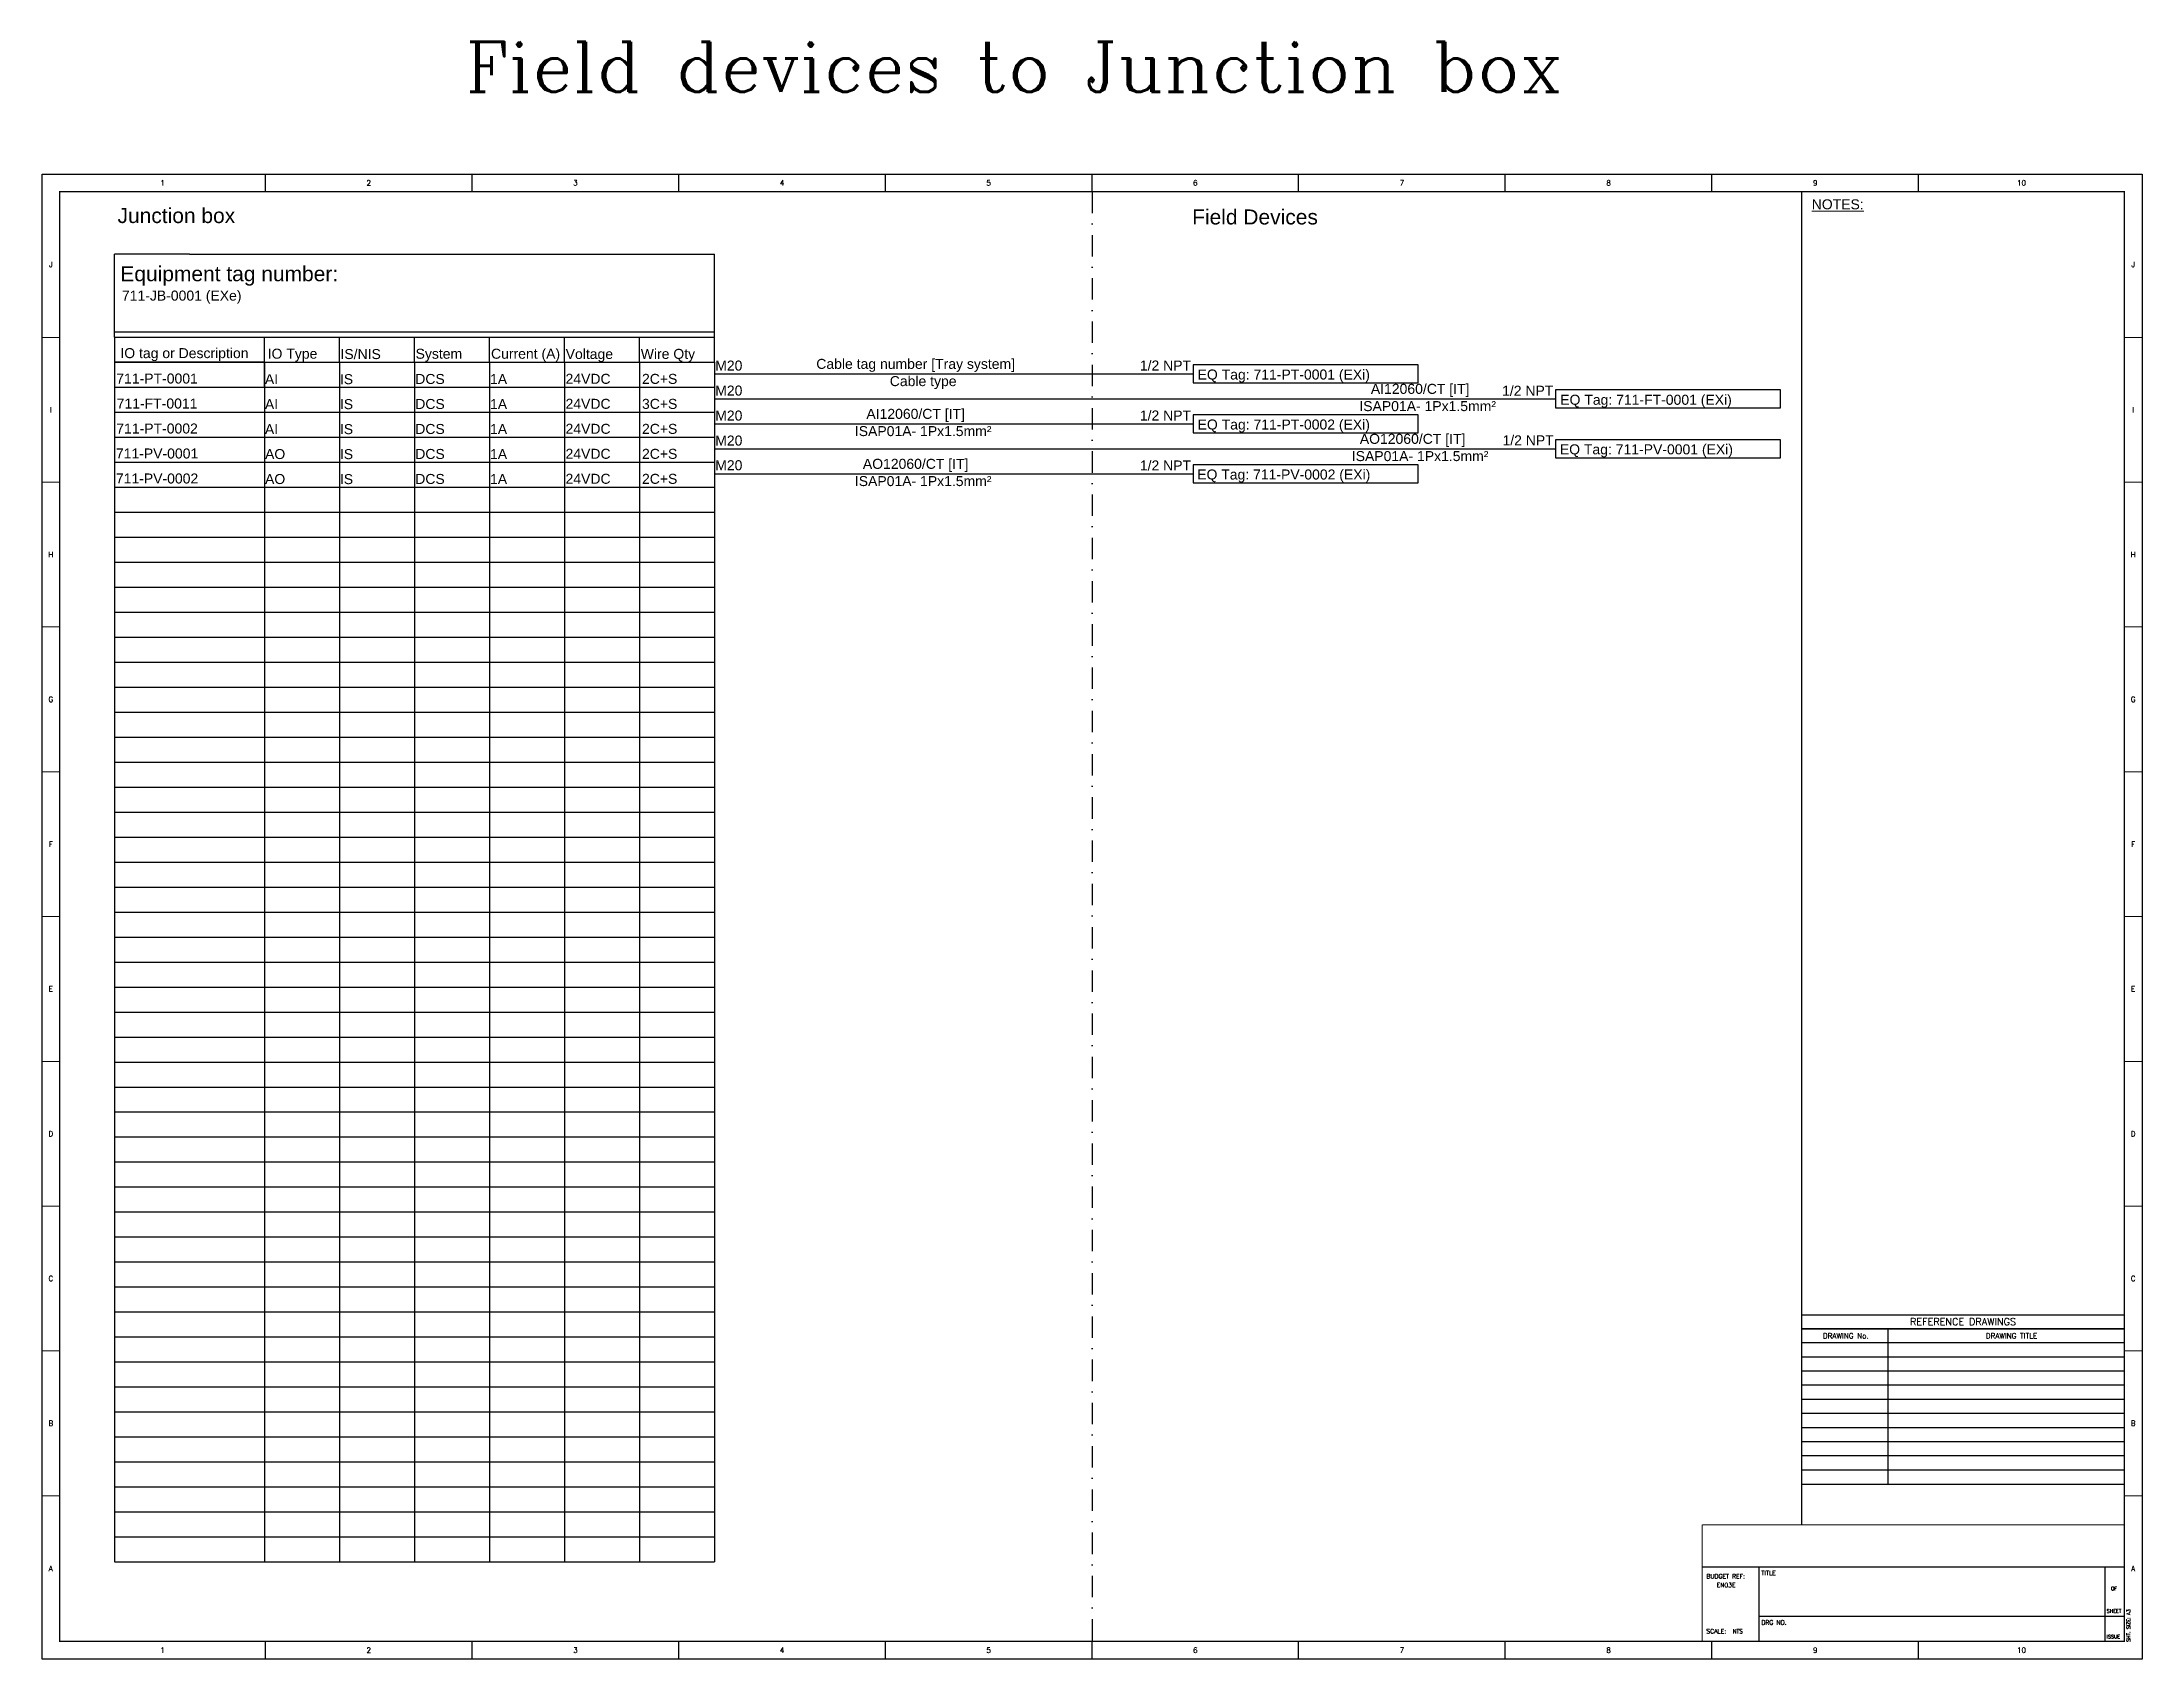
# Model space of a CAD drawing. Header units: millimetres. Extents: x 1546 to 3944, y 8323 to 8646.
# Drawn here: x 2040.7 to 2460.7, y 8323 to 8646.5 of the extents above; entities that cross this region are included whole.
import ezdxf
from ezdxf.enums import TextEntityAlignment as Align

# ---------------------------------------------------------------- set-up
doc = ezdxf.new("R2010")
doc.units = ezdxf.units.MM
doc.linetypes.add('DGN Style 4', pattern=[8.553394, 4.276697, -2.138348, 0, -2.138348])
for name, color, linetype in [('BORDER', 131, 'Continuous'), ('CABLE', 1, 'Continuous'), ('LOCATION', 4, 'Continuous')]:
    doc.layers.add(name, color=color, linetype=linetype)
doc.layers.add('Text', color=7, linetype='Continuous', lineweight=13)
doc.styles.add('Arial', font='arial.ttf', dxfattribs={"width": 0.9, "height": 225})
doc.styles.add('ROMANC', font='romanc.shx')
doc.styles.add('ROMANS', font='romans.shx', dxfattribs={"height": 3})

msp = doc.modelspace()

# ---------------------------------------------------------------- texts
at = {"linetype": 'ByBlock', "lineweight": -2, "style": 'ROMANS'}
for s, p in [('1', (2064.77, 8618.28)), ('2', (2106.01, 8618.28)), ('3', (2147.33, 8618.28)), ('4', (2188.66, 8618.28)), ('5', (2229.99, 8618.28)), ('6', (2271.32, 8618.28)), ('7', (2312.65, 8618.28)), ('8', (2353.98, 8618.28)), ('9', (2395.31, 8618.28)), ('10', (2436.55, 8618.28)), ('J', (2042.42, 8601.94)), ('J', (2458.89, 8601.94)), ('I', (2042.42, 8572.89)), ('I', (2458.89, 8572.89)), ('H', (2042.42, 8543.92)), ('H', (2458.89, 8543.92)), ('G', (2042.42, 8514.96)), ('G', (2458.89, 8514.96)), ('F', (2042.42, 8485.99)), ('F', (2458.89, 8485.99)), ('E', (2042.42, 8457.03)), ('E', (2458.89, 8457.03)), ('D', (2042.42, 8428.06)), ('D', (2458.89, 8428.06)), ('C', (2042.42, 8399.1)), ('C', (2458.89, 8399.1)), ('B', (2042.42, 8370.13)), ('B', (2458.89, 8370.13)), ('A', (2042.42, 8341.08)), ('A', (2458.89, 8341.08)), ('1', (2064.77, 8324.74)), ('2', (2106.01, 8324.74)), ('3', (2147.33, 8324.74)), ('4', (2188.66, 8324.74)), ('5', (2229.99, 8324.74)), ('6', (2271.32, 8324.74)), ('7', (2312.65, 8324.74)), ('8', (2353.98, 8324.74)), ('9', (2395.31, 8324.74)), ('10', (2436.55, 8324.74))]:
    msp.add_text(s, height=1.06, dxfattribs=at).set_placement(p, align=Align.MIDDLE_CENTER)
at = {"layer": 'BORDER', "color": 7, "ltscale": 0.25, "style": 'ROMANC'}
msp.add_text('Field devices to Junction box', height=10, dxfattribs=at).set_placement((2125.4, 8646.48), align=Align.TOP_LEFT)
at = {"layer": 'BORDER'}
for s, height, style, p in [('DRAWING No.', 1.0597, 'ROMANS', (2401.42, 8387.62)), ('REFERENCE DRAWINGS', 1.413, 'ROMANC', (2424.86, 8390.44)), ('DRAWING TITLE', 1.0597, 'ROMANS', (2434.57, 8387.62))]:
    msp.add_text(s, height=height, dxfattribs=dict(at, style=style)).set_placement(p, align=Align.MIDDLE)
for s, height, style, p in [('BUDGET REF:', 0.8831, 'ROMANC', (2373.53, 8339.08)), ('EN03E', 0.883, 'ROMANC', (2375.59, 8337.33)), ('TITLE', 0.883, 'ROMANC', (2384.54, 8339.76)), ('SCALE:', 0.883, 'ROMANC', (2373.53, 8328.09)), ('DRG NO.', 0.883, 'ROMANC', (2384.54, 8329.84)), ('ISSUE', 0.706, 'ROMANS', (2453.6, 8327.09))]:
    msp.add_text(s, height=height, dxfattribs=dict(at, style=style)).set_placement(p)
at = {"layer": 'BORDER', "style": 'ROMANS'}
for s, p in [('OF', (2455.06, 8336.71)), ('SHEET', (2455.06, 8332.21))]:
    msp.add_text(s, height=0.706, dxfattribs=at).set_placement(p, align=Align.CENTER)
msp.add_text('SHT. SIZE: A3', height=0.7065, rotation=90, dxfattribs=at).set_placement((2457.59, 8326.41), align=Align.TOP_LEFT)
at = {"layer": 'BORDER', "ltscale": 0.25, "style": 'ROMANC', "width": 0.9}
msp.add_text('NTS', height=0.883, dxfattribs=at).set_placement((2378.83, 8328.09))
at = {"layer": 'CABLE', "color": 3, "style": 'Arial'}
for s, p in [('M20', (2178.02, 8581.74)), ('Cable tag number [Tray system]', (2215.39, 8582.08)), ('1/2 NPT', (2265.35, 8581.75)), ('M20', (2178.02, 8576.74)), ('AI12060/CT [IT]', (2316.29, 8577.08)), ('1/2 NPT', (2337.8, 8576.71)), ('M20', (2178.02, 8571.74)), ('AI12060/CT [IT]', (2215.39, 8572.08)), ('1/2 NPT', (2265.35, 8571.75)), ('AO12060/CT [IT]', (2314.78, 8567.08)), ('M20', (2178.02, 8566.74)), ('1/2 NPT', (2337.88, 8566.78)), ('M20', (2178.02, 8561.8)), ('AO12060/CT [IT]', (2215.39, 8562.08)), ('1/2 NPT', (2265.35, 8561.75))]:
    msp.add_text(s, height=2, dxfattribs=at).set_placement(p, align=Align.MIDDLE_CENTER)
at = {"layer": 'CABLE', "color": 2, "style": 'Arial'}
for s, p in [('Cable type', (2216.89, 8577.63)), ('ISAP01A- 1Px1.5mm²', (2317.79, 8572.63)), ('ISAP01A- 1Px1.5mm²', (2216.89, 8567.63)), ('ISAP01A- 1Px1.5mm²', (2316.28, 8562.63)), ('ISAP01A- 1Px1.5mm²', (2216.89, 8557.63))]:
    msp.add_text(s, height=2, dxfattribs=at).set_placement(p, align=Align.CENTER)
at = {"layer": 'Text', "color": 7, "linetype": 'Continuous', "lineweight": 13, "style": 'Arial'}
msp.add_text('%%UNOTES:', height=2, dxfattribs=at).set_placement((2394.6, 8613))
at = {"layer": 'Text', "style": 'Arial'}
for s, height, p in [('Junction box', 3, (2067.53, 8611.81)), ('Field Devices', 3, (2283.26, 8611.53)), ('Equipment tag number:', 3, (2078.11, 8599.74)), ('711-JB-0001 (EXe)', 2, (2068.6, 8595.49)), ('IO tag or Description', 2, (2069.15, 8583.98)), ('IO Type', 2, (2090.76, 8583.83)), ('IS/NIS', 2, (2104.39, 8584.08)), ('System', 2, (2120.03, 8583.82)), ('Current (A)', 2, (2137.37, 8583.86)), ('Voltage ', 2, (2150.52, 8583.81)), ('Wire Qty', 2, (2165.84, 8583.83)), ('EQ Tag: 711-PT-0001 (EXi)', 2, (2289.01, 8579.7)), ('711-PT-0001', 2, (2063.67, 8579.15)), ('AI', 2, (2086.56, 8579.02)), ('IS', 2, (2101.56, 8579.02)), ('DCS', 2, (2118.26, 8579.06)), ('1A', 2, (2131.97, 8579.04)), ('24VDC', 2, (2149.87, 8579.09)), ('2C+S', 2, (2164.19, 8579.08)), ('711-FT-0011', 2, (2063.67, 8574.15)), ('AI', 2, (2086.56, 8574.02)), ('IS', 2, (2101.56, 8574.02)), ('DCS', 2, (2118.26, 8574.06)), ('1A', 2, (2131.97, 8574.04)), ('24VDC', 2, (2149.87, 8574.09)), ('3C+S', 2, (2164.19, 8574.08)), ('EQ Tag: 711-FT-0001 (EXi)', 2, (2361.46, 8574.65)), ('711-PT-0002', 2, (2063.67, 8569.15)), ('AI', 2, (2086.56, 8569.02)), ('IS', 2, (2101.56, 8569.02)), ('DCS', 2, (2118.26, 8569.06)), ('1A', 2, (2131.97, 8569.04)), ('24VDC', 2, (2149.87, 8569.09)), ('2C+S', 2, (2164.19, 8569.08)), ('EQ Tag: 711-PT-0002 (EXi)', 2, (2289.01, 8569.7)), ('711-PV-0001', 2, (2063.67, 8564.15)), ('AO', 2, (2087.29, 8564.04)), ('IS', 2, (2101.56, 8564.02)), ('DCS', 2, (2118.26, 8564.06)), ('1A', 2, (2131.97, 8564.04)), ('24VDC', 2, (2149.87, 8564.09)), ('2C+S', 2, (2164.19, 8564.08)), ('EQ Tag: 711-PV-0001 (EXi)', 2, (2361.54, 8564.73)), ('711-PV-0002', 2, (2063.67, 8559.15)), ('AO', 2, (2087.29, 8559.04)), ('IS', 2, (2101.56, 8559.02)), ('DCS', 2, (2118.26, 8559.06)), ('1A', 2, (2131.97, 8559.04)), ('24VDC', 2, (2149.87, 8559.09)), ('2C+S', 2, (2164.19, 8559.08)), ('EQ Tag: 711-PV-0002 (EXi)', 2, (2289.01, 8559.7))]:
    msp.add_text(s, height=height, dxfattribs=at).set_placement(p, align=Align.MIDDLE)

# ---------------------------------------------------------------- linework, layer by layer
for p, q in [((2085.34, 8616.51), (2085.34, 8620.05)), ((2126.67, 8616.51), (2126.67, 8620.05)), ((2168, 8616.51), (2168, 8620.05)), ((2209.33, 8616.51), (2209.33, 8620.05)), ((2250.66, 8616.51), (2250.66, 8620.05)), ((2291.99, 8616.51), (2291.99, 8620.05)), ((2333.31, 8616.51), (2333.31, 8620.05)), ((2374.64, 8616.51), (2374.64, 8620.05)), ((2415.97, 8616.51), (2415.97, 8620.05)), ((2085.34, 8322.97), (2085.34, 8326.51)), ((2126.67, 8322.97), (2126.67, 8326.51)), ((2168, 8322.97), (2168, 8326.51)), ((2209.33, 8322.97), (2209.33, 8326.51)), ((2250.66, 8322.97), (2250.66, 8326.51)), ((2291.99, 8322.97), (2291.99, 8326.51)), ((2333.31, 8322.97), (2333.31, 8326.51)), ((2374.64, 8322.97), (2374.64, 8326.51)), ((2415.97, 8322.97), (2415.97, 8326.51))]:
    msp.add_line(p, q)
at = {"linetype": 'ByBlock', "lineweight": 5}
for p, q in [((2040.66, 8587.37), (2044.19, 8587.37)), ((2457.12, 8587.37), (2460.66, 8587.37)), ((2040.66, 8558.41), (2044.19, 8558.41)), ((2457.12, 8558.41), (2460.66, 8558.41)), ((2040.66, 8529.44), (2044.19, 8529.44)), ((2457.12, 8529.44), (2460.66, 8529.44)), ((2040.66, 8500.48), (2044.19, 8500.48)), ((2457.12, 8500.48), (2460.66, 8500.48)), ((2040.66, 8471.51), (2044.19, 8471.51)), ((2457.12, 8471.51), (2460.66, 8471.51)), ((2040.66, 8442.54), (2044.19, 8442.54)), ((2457.12, 8442.54), (2460.66, 8442.54)), ((2040.66, 8413.58), (2044.19, 8413.58)), ((2457.12, 8413.58), (2460.66, 8413.58)), ((2040.66, 8384.61), (2044.19, 8384.61)), ((2457.12, 8384.61), (2460.66, 8384.61)), ((2040.66, 8355.65), (2044.19, 8355.65)), ((2457.12, 8355.65), (2460.66, 8355.65))]:
    msp.add_line(p, q, dxfattribs=at)
at = {"layer": 'BORDER', "linetype": 'DGN Style 4'}
msp.add_line((2250.66, 8616.51), (2250.66, 8326.51), dxfattribs=at)
at = {"layer": 'BORDER'}
for p, q in [((2055.19, 8587.41), (2055.19, 8604.06)), ((2070.19, 8604.06), (2055.19, 8604.06)), ((2070.19, 8604.06), (2175.19, 8604.06)), ((2175.19, 8587.41), (2175.19, 8604.06)), ((2044.19, 8594.26), (2044.19, 8353.35)), ((2392.59, 8594.26), (2392.59, 8353.35)), ((2055.19, 8588.51), (2175.19, 8588.51)), ((2055.19, 8587.41), (2070.19, 8587.41)), ((2055.19, 8587.41), (2055.19, 8577.41)), ((2055.19, 8587.41), (2055.19, 8582.41)), ((2085.19, 8582.41), (2085.19, 8587.41)), ((2100.19, 8582.41), (2100.19, 8587.41)), ((2115.19, 8582.41), (2115.19, 8587.41)), ((2130.19, 8588.51), (2145.19, 8588.51)), ((2130.19, 8582.41), (2130.19, 8587.41)), ((2130.19, 8582.41), (2130.19, 8587.41)), ((2130.19, 8587.41), (2160.19, 8587.41)), ((2145.19, 8588.51), (2175.19, 8588.51)), ((2145.19, 8582.41), (2145.19, 8587.41)), ((2160.19, 8582.41), (2160.19, 8587.41)), ((2160.19, 8587.41), (2175.19, 8587.41)), ((2160.19, 8587.41), (2175.19, 8587.41)), ((2175.19, 8582.41), (2175.19, 8587.41)), ((2055.19, 8582.41), (2070.19, 8582.41)), ((2085.19, 8582.41), (2055.19, 8582.41)), ((2055.19, 8582.41), (2055.19, 8577.41)), ((2070.19, 8582.41), (2085.19, 8582.41)), ((2085.19, 8582.41), (2100.19, 8582.41)), ((2085.19, 8582.41), (2085.19, 8342.41)), ((2085.19, 8577.41), (2085.19, 8582.41)), ((2100.19, 8582.41), (2115.19, 8582.41)), ((2100.19, 8582.41), (2100.19, 8342.41)), ((2115.19, 8582.41), (2130.19, 8582.41)), ((2115.19, 8582.41), (2115.19, 8342.41)), ((2130.19, 8582.41), (2130.19, 8342.41)), ((2130.19, 8582.41), (2130.19, 8342.41)), ((2130.19, 8582.41), (2160.19, 8582.41)), ((2145.19, 8582.41), (2145.19, 8342.41)), ((2160.19, 8582.41), (2160.19, 8342.41)), ((2160.19, 8582.41), (2175.19, 8582.41)), ((2175.19, 8582.41), (2175.19, 8342.41)), ((2315.86, 8581.89), (2270.86, 8581.89)), ((2270.86, 8581.89), (2270.86, 8580.09)), ((2315.86, 8578.29), (2315.86, 8581.89)), ((2055.19, 8577.41), (2070.19, 8577.41)), ((2055.19, 8577.41), (2085.19, 8577.41)), ((2055.19, 8577.41), (2055.19, 8342.41)), ((2070.19, 8577.41), (2130.19, 8577.41)), ((2130.19, 8577.41), (2160.19, 8577.41)), ((2160.19, 8577.41), (2175.19, 8577.41)), ((2270.86, 8580.09), (2270.86, 8578.29)), ((2270.86, 8578.29), (2315.86, 8578.29)), ((2388.35, 8576.89), (2343.35, 8576.89)), ((2343.35, 8576.89), (2343.35, 8575.09)), ((2388.35, 8573.29), (2388.35, 8576.89)), ((2055.19, 8572.41), (2070.19, 8572.41)), ((2070.19, 8572.41), (2130.19, 8572.41)), ((2130.19, 8572.41), (2160.19, 8572.41)), ((2160.19, 8572.41), (2175.19, 8572.41)), ((2343.35, 8575.09), (2343.35, 8573.29)), ((2343.35, 8573.29), (2388.35, 8573.29)), ((2315.86, 8571.89), (2270.86, 8571.89)), ((2270.86, 8571.89), (2270.86, 8570.09)), ((2270.86, 8570.09), (2270.86, 8568.29)), ((2270.86, 8568.29), (2315.86, 8568.29)), ((2315.86, 8568.29), (2315.86, 8571.89)), ((2055.19, 8567.41), (2070.19, 8567.41)), ((2070.19, 8567.41), (2130.19, 8567.41)), ((2130.19, 8567.41), (2160.19, 8567.41)), ((2130.19, 8567.41), (2160.19, 8567.41)), ((2160.19, 8567.41), (2175.19, 8567.41)), ((2388.35, 8566.89), (2343.35, 8566.89)), ((2343.35, 8566.89), (2343.35, 8565.09)), ((2343.35, 8565.09), (2343.35, 8563.29)), ((2388.35, 8563.29), (2388.35, 8566.89)), ((2055.19, 8562.41), (2070.19, 8562.41)), ((2070.19, 8562.41), (2130.19, 8562.41)), ((2130.19, 8562.41), (2160.19, 8562.41)), ((2160.19, 8562.41), (2175.19, 8562.41)), ((2315.86, 8561.89), (2270.86, 8561.89)), ((2270.86, 8561.89), (2270.86, 8560.09)), ((2270.86, 8560.09), (2270.86, 8558.29)), ((2315.86, 8558.29), (2315.86, 8561.89)), ((2343.35, 8563.29), (2388.35, 8563.29)), ((2055.19, 8557.41), (2070.19, 8557.41)), ((2070.19, 8557.41), (2130.19, 8557.41)), ((2130.19, 8557.41), (2160.19, 8557.41)), ((2160.19, 8557.41), (2175.19, 8557.41)), ((2270.86, 8558.29), (2315.86, 8558.29)), ((2055.19, 8552.41), (2070.19, 8552.41)), ((2070.19, 8552.41), (2130.19, 8552.41)), ((2130.19, 8552.41), (2160.19, 8552.41)), ((2160.19, 8552.41), (2175.19, 8552.41)), ((2055.19, 8547.41), (2070.19, 8547.41)), ((2070.19, 8547.41), (2130.19, 8547.41)), ((2130.19, 8547.41), (2160.19, 8547.41)), ((2160.19, 8547.41), (2175.19, 8547.41)), ((2055.19, 8542.41), (2070.19, 8542.41)), ((2070.19, 8542.41), (2130.19, 8542.41)), ((2130.19, 8542.41), (2160.19, 8542.41)), ((2160.19, 8542.41), (2175.19, 8542.41)), ((2160.19, 8542.41), (2175.19, 8542.41)), ((2055.19, 8537.41), (2070.19, 8537.41)), ((2070.19, 8537.41), (2130.19, 8537.41)), ((2130.19, 8537.41), (2160.19, 8537.41)), ((2160.19, 8537.41), (2175.19, 8537.41)), ((2055.19, 8532.41), (2070.19, 8532.41)), ((2070.19, 8532.41), (2130.19, 8532.41)), ((2130.19, 8532.41), (2160.19, 8532.41)), ((2160.19, 8532.41), (2175.19, 8532.41)), ((2055.19, 8527.41), (2070.19, 8527.41)), ((2070.19, 8527.41), (2130.19, 8527.41)), ((2130.19, 8527.41), (2160.19, 8527.41)), ((2160.19, 8527.41), (2175.19, 8527.41)), ((2055.19, 8522.41), (2070.19, 8522.41)), ((2070.19, 8522.41), (2130.19, 8522.41)), ((2130.19, 8522.41), (2160.19, 8522.41)), ((2160.19, 8522.41), (2175.19, 8522.41)), ((2055.19, 8517.41), (2070.19, 8517.41)), ((2070.19, 8517.41), (2130.19, 8517.41)), ((2130.19, 8517.41), (2160.19, 8517.41)), ((2160.19, 8517.41), (2175.19, 8517.41)), ((2055.19, 8512.41), (2070.19, 8512.41)), ((2070.19, 8512.41), (2130.19, 8512.41)), ((2130.19, 8512.41), (2160.19, 8512.41)), ((2160.19, 8512.41), (2175.19, 8512.41)), ((2055.19, 8507.41), (2070.19, 8507.41)), ((2070.19, 8507.41), (2130.19, 8507.41)), ((2130.19, 8507.41), (2160.19, 8507.41)), ((2160.19, 8507.41), (2175.19, 8507.41)), ((2055.19, 8502.41), (2070.19, 8502.41)), ((2070.19, 8502.41), (2130.19, 8502.41)), ((2130.19, 8502.41), (2160.19, 8502.41)), ((2160.19, 8502.41), (2175.19, 8502.41)), ((2055.19, 8497.41), (2070.19, 8497.41)), ((2070.19, 8497.41), (2130.19, 8497.41)), ((2130.19, 8497.41), (2160.19, 8497.41)), ((2160.19, 8497.41), (2175.19, 8497.41)), ((2055.19, 8492.41), (2070.19, 8492.41)), ((2070.19, 8492.41), (2130.19, 8492.41)), ((2130.19, 8492.41), (2160.19, 8492.41)), ((2160.19, 8492.41), (2175.19, 8492.41)), ((2055.19, 8487.41), (2070.19, 8487.41)), ((2070.19, 8487.41), (2130.19, 8487.41)), ((2130.19, 8487.41), (2160.19, 8487.41)), ((2160.19, 8487.41), (2175.19, 8487.41)), ((2055.19, 8482.41), (2070.19, 8482.41)), ((2070.19, 8482.41), (2130.19, 8482.41)), ((2130.19, 8482.41), (2160.19, 8482.41)), ((2160.19, 8482.41), (2175.19, 8482.41)), ((2055.19, 8477.41), (2070.19, 8477.41)), ((2070.19, 8477.41), (2130.19, 8477.41)), ((2130.19, 8477.41), (2160.19, 8477.41)), ((2160.19, 8477.41), (2175.19, 8477.41)), ((2055.19, 8472.41), (2070.19, 8472.41)), ((2070.19, 8472.41), (2130.19, 8472.41)), ((2130.19, 8472.41), (2160.19, 8472.41)), ((2160.19, 8472.41), (2175.19, 8472.41)), ((2055.19, 8467.41), (2070.19, 8467.41)), ((2070.19, 8467.41), (2130.19, 8467.41)), ((2130.19, 8467.41), (2160.19, 8467.41)), ((2160.19, 8467.41), (2175.19, 8467.41)), ((2055.19, 8462.41), (2070.19, 8462.41)), ((2070.19, 8462.41), (2130.19, 8462.41)), ((2130.19, 8462.41), (2160.19, 8462.41)), ((2160.19, 8462.41), (2175.19, 8462.41)), ((2055.19, 8457.41), (2070.19, 8457.41)), ((2070.19, 8457.41), (2130.19, 8457.41)), ((2130.19, 8457.41), (2160.19, 8457.41)), ((2160.19, 8457.41), (2175.19, 8457.41)), ((2055.19, 8452.41), (2070.19, 8452.41)), ((2055.19, 8452.41), (2070.19, 8452.41)), ((2070.19, 8452.41), (2130.19, 8452.41)), ((2070.19, 8452.41), (2130.19, 8452.41)), ((2130.19, 8452.41), (2160.19, 8452.41)), ((2160.19, 8452.41), (2175.19, 8452.41)), ((2055.19, 8447.41), (2070.19, 8447.41)), ((2070.19, 8447.41), (2130.19, 8447.41)), ((2130.19, 8447.41), (2160.19, 8447.41)), ((2160.19, 8447.41), (2175.19, 8447.41)), ((2055.19, 8442.41), (2070.19, 8442.41)), ((2070.19, 8442.41), (2130.19, 8442.41)), ((2130.19, 8442.41), (2160.19, 8442.41)), ((2160.19, 8442.41), (2175.19, 8442.41)), ((2055.19, 8437.41), (2070.19, 8437.41)), ((2070.19, 8437.41), (2130.19, 8437.41)), ((2130.19, 8437.41), (2160.19, 8437.41)), ((2160.19, 8437.41), (2175.19, 8437.41)), ((2055.19, 8432.41), (2070.19, 8432.41)), ((2070.19, 8432.41), (2130.19, 8432.41)), ((2130.19, 8432.41), (2160.19, 8432.41)), ((2160.19, 8432.41), (2175.19, 8432.41)), ((2055.19, 8427.41), (2070.19, 8427.41)), ((2070.19, 8427.41), (2130.19, 8427.41)), ((2130.19, 8427.41), (2160.19, 8427.41)), ((2160.19, 8427.41), (2175.19, 8427.41)), ((2055.19, 8422.41), (2070.19, 8422.41)), ((2070.19, 8422.41), (2130.19, 8422.41)), ((2130.19, 8422.41), (2160.19, 8422.41)), ((2160.19, 8422.41), (2175.19, 8422.41)), ((2055.19, 8417.41), (2070.19, 8417.41)), ((2070.19, 8417.41), (2130.19, 8417.41)), ((2130.19, 8417.41), (2160.19, 8417.41)), ((2160.19, 8417.41), (2175.19, 8417.41)), ((2055.19, 8412.41), (2070.19, 8412.41)), ((2070.19, 8412.41), (2130.19, 8412.41)), ((2130.19, 8412.41), (2160.19, 8412.41)), ((2160.19, 8412.41), (2175.19, 8412.41)), ((2055.19, 8407.41), (2070.19, 8407.41)), ((2070.19, 8407.41), (2130.19, 8407.41)), ((2130.19, 8407.41), (2160.19, 8407.41)), ((2160.19, 8407.41), (2175.19, 8407.41)), ((2055.19, 8402.41), (2070.19, 8402.41)), ((2070.19, 8402.41), (2130.19, 8402.41)), ((2130.19, 8402.41), (2160.19, 8402.41)), ((2160.19, 8402.41), (2175.19, 8402.41)), ((2055.19, 8397.41), (2070.19, 8397.41)), ((2055.19, 8397.41), (2070.19, 8397.41)), ((2070.19, 8397.41), (2130.19, 8397.41)), ((2070.19, 8397.41), (2130.19, 8397.41)), ((2130.19, 8397.41), (2160.19, 8397.41)), ((2160.19, 8397.41), (2175.19, 8397.41)), ((2055.19, 8392.41), (2070.19, 8392.41)), ((2070.19, 8392.41), (2130.19, 8392.41)), ((2130.19, 8392.41), (2160.19, 8392.41)), ((2130.19, 8392.41), (2160.19, 8392.41)), ((2160.19, 8392.41), (2175.19, 8392.41)), ((2392.59, 8391.85), (2457.12, 8391.85)), ((2055.19, 8387.41), (2070.19, 8387.41)), ((2070.19, 8387.41), (2130.19, 8387.41)), ((2130.19, 8387.41), (2160.19, 8387.41)), ((2160.19, 8387.41), (2175.19, 8387.41)), ((2392.59, 8389.03), (2457.12, 8389.03)), ((2457.12, 8389.03), (2392.59, 8389.03)), ((2409.9, 8357.94), (2409.9, 8389.03)), ((2457.12, 8386.2), (2392.59, 8386.2)), ((2457.12, 8383.38), (2392.59, 8383.38)), ((2055.19, 8382.41), (2070.19, 8382.41)), ((2070.19, 8382.41), (2130.19, 8382.41)), ((2130.19, 8382.41), (2160.19, 8382.41)), ((2160.19, 8382.41), (2175.19, 8382.41)), ((2457.12, 8380.55), (2392.59, 8380.55)), ((2055.19, 8377.41), (2070.19, 8377.41)), ((2070.19, 8377.41), (2130.19, 8377.41)), ((2130.19, 8377.41), (2160.19, 8377.41)), ((2160.19, 8377.41), (2175.19, 8377.41)), ((2457.12, 8377.73), (2392.59, 8377.73)), ((2457.12, 8374.9), (2392.59, 8374.9)), ((2055.19, 8372.41), (2070.19, 8372.41)), ((2070.19, 8372.41), (2130.19, 8372.41)), ((2130.19, 8372.41), (2160.19, 8372.41)), ((2160.19, 8372.41), (2175.19, 8372.41)), ((2457.12, 8372.07), (2392.59, 8372.07)), ((2055.19, 8367.41), (2070.19, 8367.41)), ((2070.19, 8367.41), (2130.19, 8367.41)), ((2130.19, 8367.41), (2160.19, 8367.41)), ((2160.19, 8367.41), (2175.19, 8367.41)), ((2457.12, 8369.25), (2392.59, 8369.25)), ((2457.12, 8366.42), (2392.59, 8366.42)), ((2055.19, 8362.41), (2070.19, 8362.41)), ((2070.19, 8362.41), (2130.19, 8362.41)), ((2130.19, 8362.41), (2160.19, 8362.41)), ((2160.19, 8362.41), (2175.19, 8362.41)), ((2457.12, 8363.6), (2392.59, 8363.6)), ((2457.12, 8360.77), (2392.59, 8360.77)), ((2055.19, 8357.41), (2070.19, 8357.41)), ((2070.19, 8357.41), (2130.19, 8357.41)), ((2130.19, 8357.41), (2160.19, 8357.41)), ((2130.19, 8357.41), (2160.19, 8357.41)), ((2160.19, 8357.41), (2175.19, 8357.41)), ((2055.19, 8352.41), (2070.19, 8352.41)), ((2070.19, 8352.41), (2130.19, 8352.41)), ((2130.19, 8352.41), (2160.19, 8352.41)), ((2160.19, 8352.41), (2175.19, 8352.41)), ((2055.19, 8347.41), (2070.19, 8347.41)), ((2070.19, 8347.41), (2130.19, 8347.41)), ((2130.19, 8347.41), (2160.19, 8347.41)), ((2160.19, 8347.41), (2175.19, 8347.41)), ((2055.19, 8342.41), (2070.19, 8342.41)), ((2070.19, 8342.41), (2130.19, 8342.41)), ((2130.19, 8342.41), (2160.19, 8342.41)), ((2160.19, 8342.41), (2175.19, 8342.41)), ((2457.12, 8341.34), (2372.7, 8341.34)), ((2384.11, 8326.51), (2384.11, 8341.34)), ((2453.24, 8341.34), (2453.24, 8326.51)), ((2457.12, 8331.45), (2384.11, 8331.45)), ((2453.24, 8331.45), (2453.24, 8326.51))]:
    msp.add_line(p, q, dxfattribs=at)
msp.add_lwpolyline([(2040.66, 8620.05), (2460.66, 8620.05), (2460.66, 8322.97), (2040.66, 8322.97)], close=True, dxfattribs=at)
at = {"layer": 'BORDER', "const_width": 0.247}
msp.add_lwpolyline([(2457.12, 8616.51), (2044.19, 8616.51), (2044.19, 8326.51), (2457.12, 8326.51)], close=True, dxfattribs=at)
for points in [[(2392.59, 8349.82), (2392.59, 8616.51)], [(2392.59, 8357.94), (2457.12, 8357.94)], [(2372.7, 8326.51), (2372.7, 8349.82)], [(2372.7, 8349.82), (2457.12, 8349.82)]]:
    msp.add_lwpolyline(points, dxfattribs=at)
at = {"layer": 'CABLE', "color": 0}
for p, q in [((2175.19, 8580.09), (2270.86, 8580.09)), ((2175.19, 8575.09), (2270.86, 8575.09)), ((2270.86, 8575.09), (2343.35, 8575.09)), ((2175.19, 8570.09), (2270.86, 8570.09)), ((2175.19, 8565.09), (2270.86, 8565.09)), ((2270.86, 8565.09), (2343.35, 8565.09)), ((2175.19, 8560.09), (2270.86, 8560.09))]:
    msp.add_line(p, q, dxfattribs=at)
at = {"layer": 'LOCATION', "ltscale": 0.2}
for p, q in [((2055.19, 8588.51), (2130.19, 8588.51)), ((2055.19, 8587.41), (2130.19, 8587.41))]:
    msp.add_line(p, q, dxfattribs=at)

msp.set_redraw_order([(e.dxf.handle, doc.entitydb.next_handle()) for e in msp.query("TEXT MTEXT ATTDEF DIMENSION ARC_DIMENSION")])  # texts and dimensions are drawn at this point

doc.saveas('drawing.dxf')
